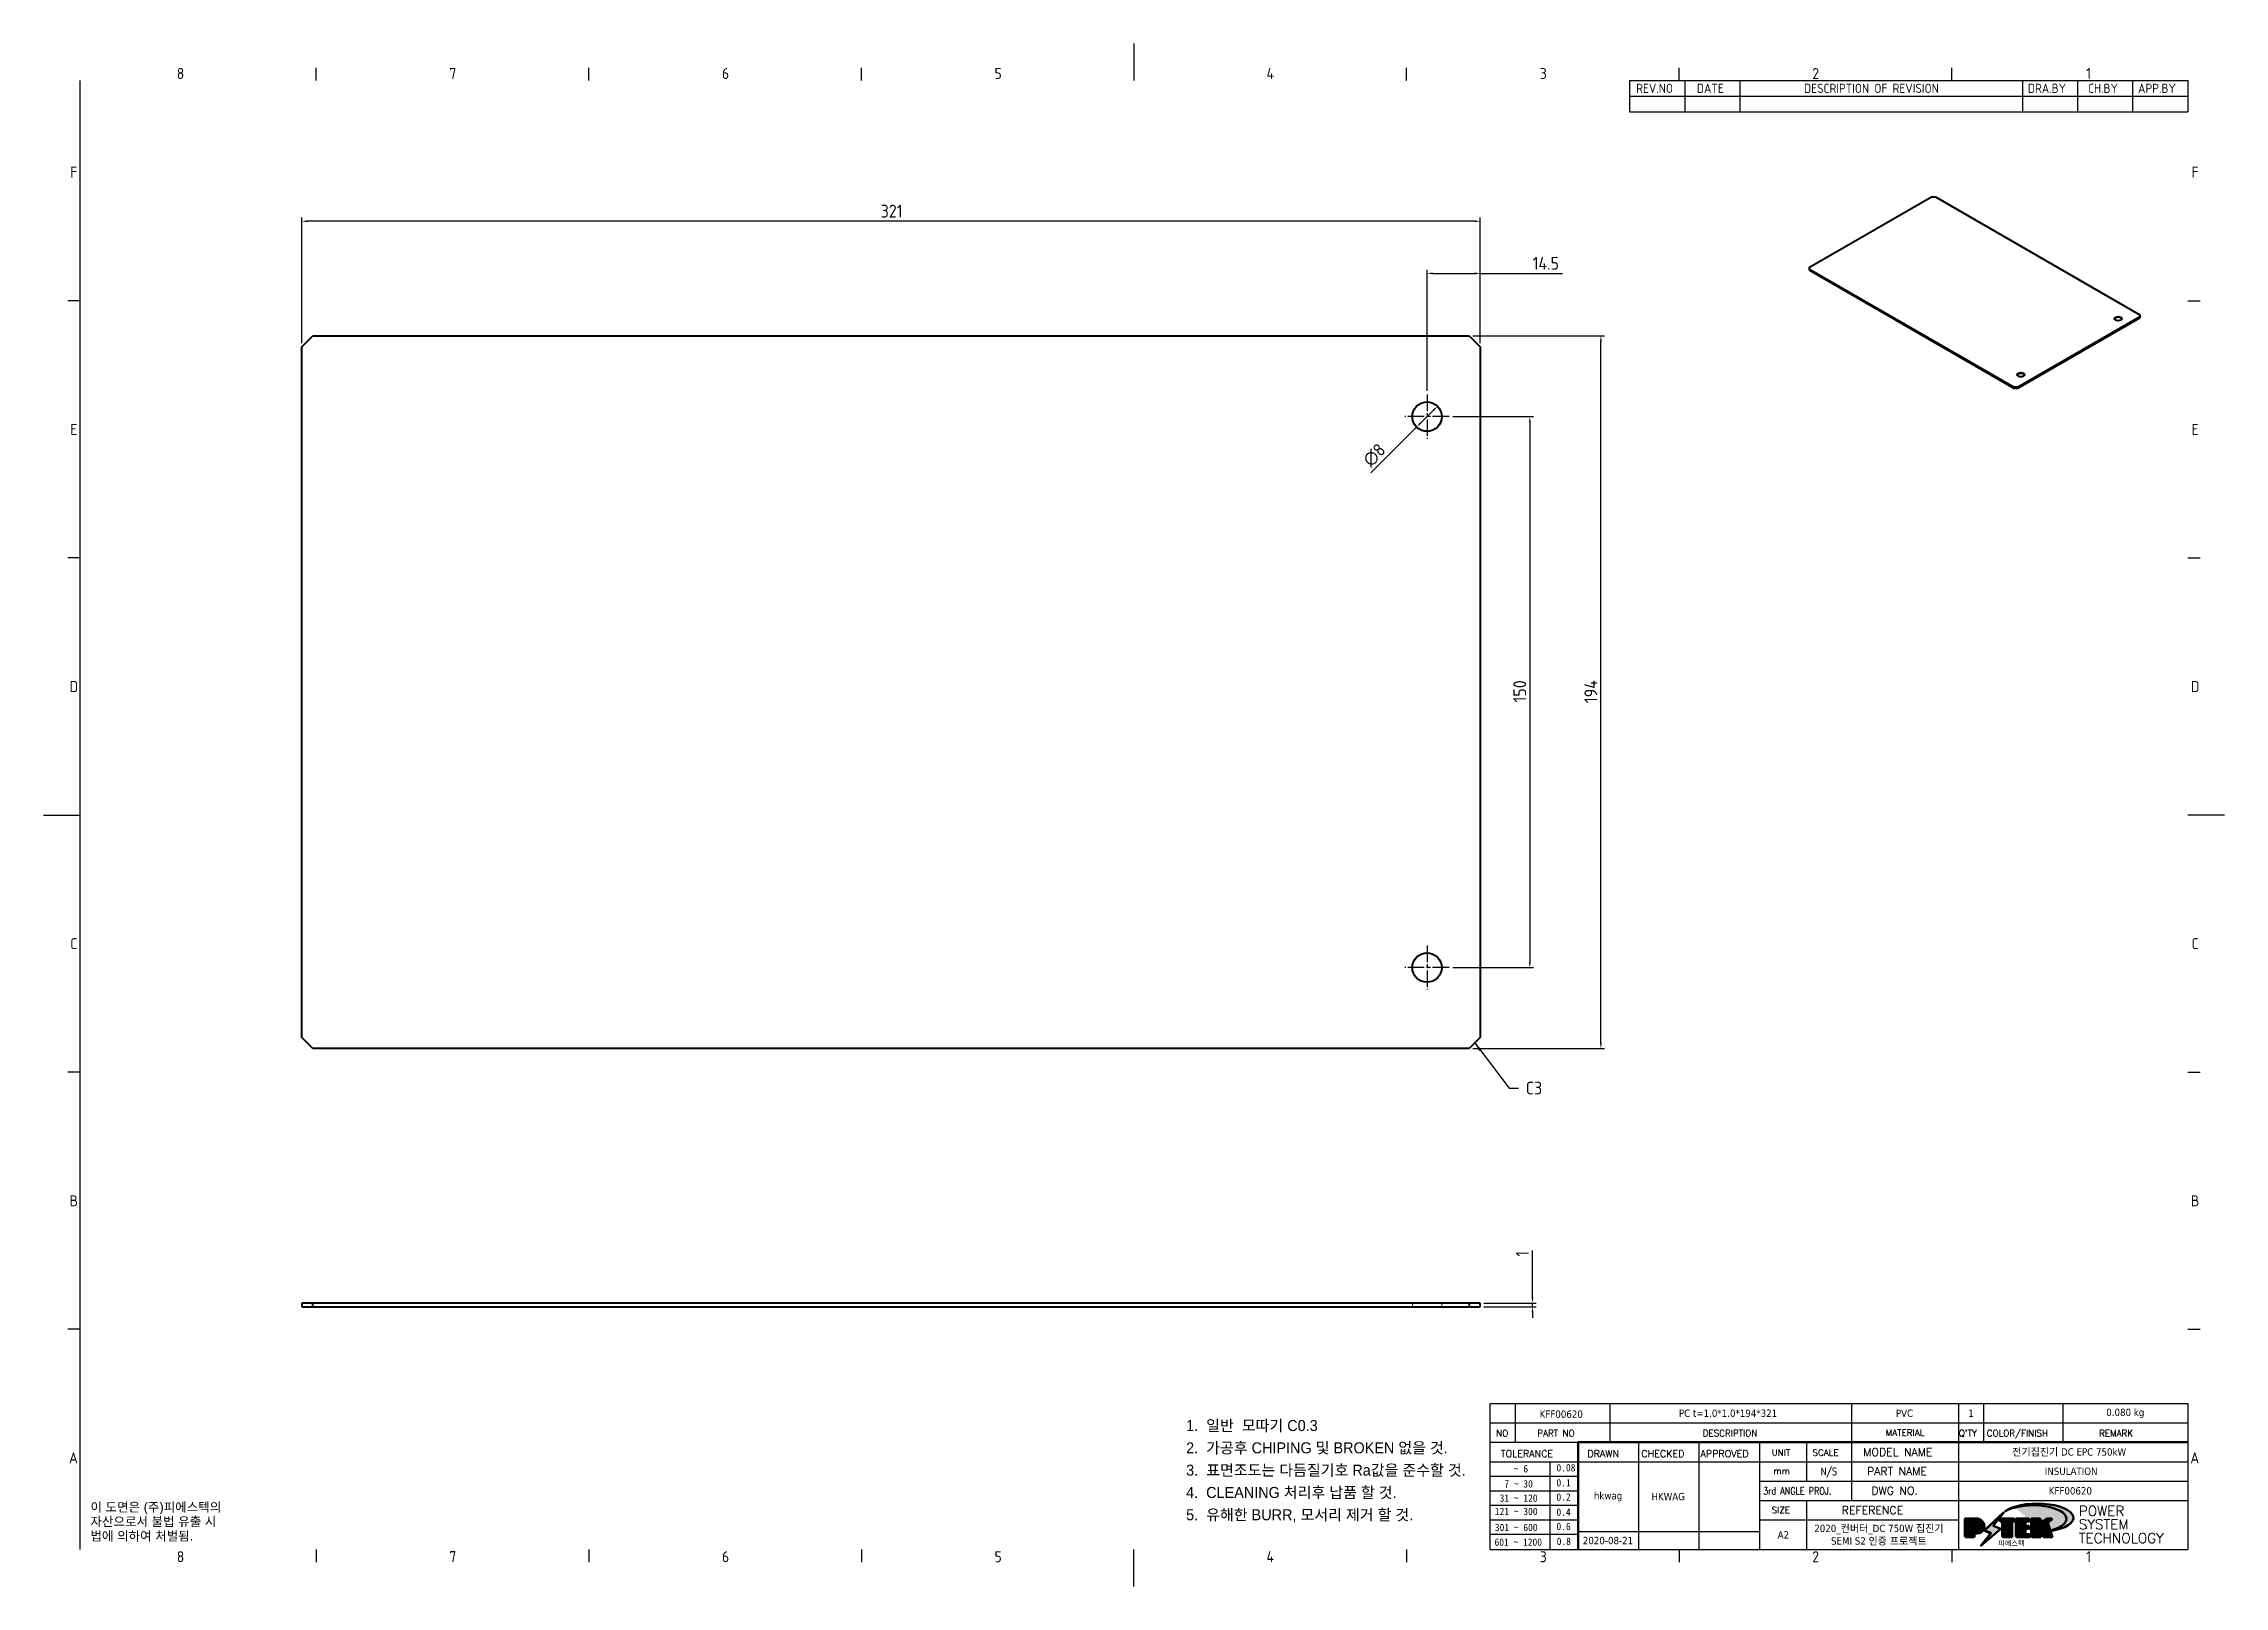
# Model space of a CAD drawing. Header units: millimetres. Extents: x 0 to 594, y 0 to 420.
import ezdxf
from ezdxf.enums import TextEntityAlignment as Align

# ---------------------------------------------------------------- set-up
doc = ezdxf.new("R2010")
doc.units = ezdxf.units.MM
doc.linetypes.add('CHAIN', pattern=[0.35429999999999995, 0.2362, -0.0295, 0.0591, -0.0295])
doc.linetypes.add('DASHED', pattern=[0.2067, 0.1654, -0.0413])
doc.layers.get('0').update_dxf_attribs({"color": 3, "lineweight": 25})
for name, color, linetype, lineweight in [('가려진 것(ISO)', 2, 'DASHED', 18), ('가시적인 것(ISO)', 3, 'Continuous', 40), ('경계(ISO)', 7, 'Continuous', 25), ('기호(ISO)', 5, 'Continuous', 25), ('제목(ISO)', 5, 'Continuous', 50), ('중심 표식(ISO)', 1, 'Continuous', 25), ('치수(ISO)', 2, 'Continuous', 25), ('해치(ISO)', 7, 'Continuous', 18)]:
    doc.layers.add(name, color=color, linetype=linetype, lineweight=lineweight)
doc.styles.add('HAN_291', font='')
doc.styles.add('HAN_370', font='', dxfattribs={"width": 2})
doc.styles.add('ISO Proportional', font='arial.ttf')
doc.styles.add('ISO ProportionalPSTEK', font='isocp.shx')
doc.styles.add('RC_284', font='ROMANC.shx')
doc.styles.add('RC_287', font='ROMANC.shx')
doc.styles.add('RC_292', font='ROMANC.shx')
doc.styles.add('ROMANT_294', font='romant.shx')
doc.styles.add('문자 텍스트_PSTEK_POSCO', font='isocp.shx')
doc.styles.add('치수 텍스트_PSTEK_POSCO', font='isocp.shx')
doc.styles.add('텍스트 스타일198', font='tahoma.ttf')
doc.styles.add('텍스트 스타일333', font='ROMANC.shx', dxfattribs={"width": 0.800000011920929})
doc.styles.get('HAN_291').set_extended_font_data('GulimChe')
doc.styles.get('HAN_370').set_extended_font_data('GulimChe')
doc.dimstyles.new('치수_PSTEK_POSCO', dxfattribs={"dimtxt": 3.5, "dimasz": 1.5, "dimexe": 1, "dimexo": 1, "dimgap": 1, "dimtad": 1, "dimrnd": 1e-08, "dimdsep": 46, "dimtxsty": '치수 텍스트_PSTEK_POSCO', "dimcen": 0.09, "dimdle": 10, "dimclrd": 7, "dimclre": 7, "dimclrt": 2, "dimadec": 1, "dimazin": 2, "dimtfac": 1, "dimtmove": 0, "dimatfit": 3, "dimfxl": 0, "dimtolj": 1, "dimlwd": -1, "dimlwe": -1, "dimarcsym": 0})
doc.dimstyles.new('치수_PSTEK_POSCO$7', dxfattribs={"dimtxt": 3.5, "dimasz": 2.5, "dimexe": 1, "dimexo": 1, "dimgap": 1, "dimtad": 1, "dimrnd": 1e-08, "dimdsep": 46, "dimtxsty": '치수 텍스트_PSTEK_POSCO', "dimcen": 0.09, "dimdle": 10, "dimclrd": 7, "dimclre": 7, "dimclrt": 2, "dimadec": 1, "dimazin": 2, "dimtfac": 1, "dimtmove": 0, "dimatfit": 3, "dimfxl": 0, "dimtolj": 1, "dimlwd": -1, "dimlwe": -1, "dimarcsym": 0})

msp = doc.modelspace()

# ---------------------------------------------------------------- texts
at = {"layer": '기호(ISO)', "color": 2, "insert": (403.7146913401036, 135.6610628308837), "char_height": 3.499999940395355, "attachment_point": 4, "style": '치수 텍스트_PSTEK_POSCO'}
msp.add_mtext('{C3}', dxfattribs=at)
at = {"layer": '기호(ISO)', "color": 2, "insert": (12.75507775296307, 17.51463820480242), "char_height": 2.5, "width": 39.30610374543268, "attachment_point": 4, "line_spacing_factor": 0.9442214965820312, "style": '문자 텍스트_PSTEK_POSCO'}
msp.add_mtext('{\\fArial|b0|i0;\\H2.5000;이 도면은 (주)피에스텍의\\P자산으로서 불법 유출 시 \\P법에 의하여 처벌됨.}', dxfattribs=at)

# ---------------------------------------------------------------- blocks, each defined once
blk = doc.blocks.new('경계 Default Border')
at = {"layer": '경계(ISO)'}
for p, q in [((74.25000190734863, 410), (74.25000190734863, 413.4000015258789)), ((148.5000038146973, 410), (148.5000038146973, 413.4000015258789)), ((222.7499961853027, 410), (222.7499961853027, 413.4000015258789)), ((371.25, 410), (371.25, 413.4000015258789)), ((445.4999923706055, 410), (445.4999923706055, 413.4000015258789)), ((519.7499847412109, 410), (519.7499847412109, 413.4000015258789)), ((10, 350), (6.599999666213989, 350)), ((584.0000152587891, 350), (587.400016784668, 350)), ((10, 280), (6.599999666213989, 280)), ((584.0000152587891, 280), (587.400016784668, 280)), ((10, 140), (6.599999666213989, 140)), ((584.0000152587891, 140), (587.400016784668, 140)), ((10, 70), (6.599999666213989, 70)), ((584.0000152587891, 70), (587.400016784668, 70)), ((74.25000190734863, 10), (74.25000190734863, 6.599999666213989)), ((148.5000038146973, 10), (148.5000038146973, 6.599999666213989)), ((222.7499961853027, 10), (222.7499961853027, 6.599999666213989)), ((371.25, 10), (371.25, 6.599999666213989)), ((445.4999923706055, 10), (445.4999923706055, 6.599999666213989)), ((519.7499847412109, 10), (519.7499847412109, 6.599999666213989))]:
    blk.add_line(p, q, dxfattribs=at)
at = {"layer": '경계(ISO)', "flags": 128}
for points in [[(297.0000076293945, 420), (297.0000076293945, 410)], [(10, 10), (10, 410)], [(0, 210), (10, 210)], [(594.0000152587891, 210), (584.0000152587891, 210)], [(297.0000076293945, 0), (297.0000076293945, 10)]]:
    blk.add_lwpolyline(points, dxfattribs=at)
at = {"layer": '경계(ISO)', "color": 2, "char_height": 3.00000011920929, "attachment_point": 7, "style": '문자 텍스트_PSTEK_POSCO'}
for s, insert in [('8', (36.26953946055972, 410.3713945155963)), ('7', (110.5195394605597, 410.3928486288991)), ('6', (184.7695394605597, 410.3713945155963)), ('5', (259.0195394605597, 410.3713945155963)), ('4', (333.0984701308117, 410.4)), ('3', (407.5435395229536, 410.3713945155963)), ('2', (481.752739416884, 410.3713945155963)), ('1', (556.3610661041481, 410.4)), ('F', (7.244539400955009, 383.4999999403954)), ('F', (585.0445395201642, 383.4999999403954)), ('E', (7.244539400955009, 313.4713944559917)), ('E', (585.0445395201642, 313.4713944559917)), ('D', (7.078270083685684, 243.4713944559917)), ('D', (584.8782702028949, 243.4713944559917)), ('C', (7.244539400955009, 173.4713944559917)), ('C', (585.0445395201642, 173.4713944559917)), ('B', (7.078270083685684, 103.4713944559917)), ('B', (584.8782702028949, 103.4713944559917)), ('A', (6.914400698149937, 33.49284856929444)), ('A', (584.7144008173592, 33.49284856929444)), ('8', (36.26953946055972, 6.57139439638704)), ('7', (110.5195394605597, 6.592848509689793)), ('6', (184.7695394605597, 6.57139439638704)), ('5', (259.0195394605597, 6.57139439638704)), ('4', (333.0984701308117, 6.59999988079071)), ('3', (407.5435395229536, 6.57139439638704)), ('2', (481.752739416884, 6.57139439638704)), ('1', (556.3610661041481, 6.59999988079071))]:
    blk.add_mtext(s, dxfattribs=dict(at, insert=insert))
blk = doc.blocks.new('제목 블록 PSTEK')
h = blk.add_hatch(color=1)
edge = h.paths.add_edge_path(flags=0)
edge.add_line((314.2242174273352, 19.60711530335299), (314.2242174273352, 17.00126995915134))
edge.add_line((314.2242174273352, 17.00126995915134), (314.3485873187598, 17.00126995915134))
edge.add_arc((314.3485873187598, 17.6527312952023), 0.6514613360509371, 270, 360)
edge.add_line((315.0000486548106, 17.6527312952023), (315.0000486548106, 18.95565396730211))
edge.add_arc((314.3485873187598, 18.95565396730212), 0.6514613360508712, 0, 90)
edge.add_line((314.3485873187598, 19.60711530335299), (314.2242174273352, 19.60711530335299))
edge = h.paths.add_edge_path()
edge.add_arc((314.9847713324306, 18.28938669179658), 1.969189947606664, 269.9999999999959, 450)
edge.add_line((314.9847713324306, 20.25857663940318), (311.7664314776902, 20.25857663940324))
edge.add_line((311.7664314776902, 20.25857663940324), (311.7664314776902, 15.3430047401139))
edge.add_line((311.7664314776902, 15.3430047401139), (314.2242174273352, 15.3430047401139))
edge.add_line((314.2242174273352, 15.3430047401139), (314.2242174273352, 16.32019674418991))
edge.add_line((314.2242174273352, 16.32019674418991), (314.9847713324307, 16.32019674418991))
h = blk.add_hatch(color=252)
edge = h.paths.add_edge_path()
edge.add_arc((314.9847713324309, 18.28938669179657), 1.969189947606666, 270, 406.8278729790604)
edge.add_arc((315.1624426058984, 18.1413272972396), 1.969189947606962, -90, 53.560984836317004, ccw=False)
edge.add_line((315.1624426058984, 16.17213734963263), (314.4018887008024, 16.17213734963263))
edge.add_line((314.4018887008024, 16.17213734963263), (314.4018887008024, 15.19494534555726))
edge.add_line((314.4018887008024, 15.19494534555726), (311.9441027511573, 15.19494534555726))
edge.add_line((311.9441027511573, 15.19494534555726), (311.9441027511573, 15.3430047401139))
edge.add_line((311.9441027511573, 15.3430047401139), (314.2242174273352, 15.3430047401139))
edge.add_line((314.2242174273352, 15.3430047401139), (314.2242174273352, 16.32019674418991))
edge.add_line((314.2242174273352, 16.32019674418991), (314.9847713324309, 16.32019674418991))
h = blk.add_hatch(color=252)
edge = h.paths.add_edge_path()
edge.add_line((314.4018887008024, 19.45905590879572), (314.5262585922315, 19.45905590879572))
edge.add_arc((314.5262585922314, 18.80759457274939), 0.6514613360463194, 60.4189348879147, 90.00000000000318, ccw=False)
edge.add_arc((314.3485873187602, 18.95565396730057), 0.6514613360524251, 39.96992292766206, 90.00000000009999)
edge.add_line((314.3485873187591, 19.60711530335307), (314.2242174273352, 19.60711530335298))
edge.add_line((314.2242174273352, 19.60711530335299), (314.2242174273352, 17.00126995915134))
edge.add_line((314.2242174273352, 17.00126995915134), (314.3485873187591, 17.00126995915134))
edge.add_arc((314.3485873187568, 17.652731295233), 0.6514613360816299, 270.0000000002, 274.6930825552478)
edge.add_line((314.4018887008024, 17.0034541317032), (314.4018887008024, 19.45905590879572))
for color, points in [(252, [(317.2195697678507, 17.0593801673321), (322.0326348870767, 21.62682475217465), (322.2781991042243, 21.94392121864296), (317.0471853425802, 16.97985676345368), (318.7512090904202, 16.1899260703855), (316.0018030350395, 12.71868385740789), (316.3356552234328, 13.00206718743325), (318.9235935156908, 16.2694494742633)]), (5, [(321.6183518841322, 17.4193704504104), (319.5281351041078, 18.24969419629727), (322.4505835294948, 22.02344462252142), (317.2195697678507, 17.0593801673321), (318.9235935156908, 16.2694494742633), (316.1741874603099, 12.79820726128571)]), (1, [(324.4839107253602, 19.60711530335299), (325.2419748254881, 19.60711530335299), (325.2419748254881, 20.25857663940324), (321.2266040451076, 20.25857663940324), (321.2266040451076, 19.60711530335299), (321.9846681452406, 19.60711530335299), (321.9846681452406, 15.3430047401139), (324.4839107253602, 15.3430047401139)]), (252, [(321.9846681452406, 19.60711530335299), (321.4042753185749, 19.60711530335299), (321.4042753185749, 19.45905590879572), (321.9846681452406, 19.45905590879572)]), (252, [(324.6615819988275, 19.45905590879572), (325.4196460989604, 19.45905590879572), (325.4196460989604, 20.11051724484596), (325.2419748254881, 20.11051724484596), (325.2419748254881, 19.60711530335299), (324.4839107253602, 19.60711530335299), (324.4839107253602, 15.3430047401139), (322.1623394187076, 15.3430047401139), (322.1623394187076, 15.19494534555726), (324.6615819988275, 15.19494534555726)]), (1, [(329.2277337269622, 20.25857663940324), (325.65654113025, 20.25857663940324), (325.65654113025, 15.3430047401139), (329.3580259941756, 15.3430047401139), (329.3580259941756, 15.9944660761648), (328.1137701654877, 15.9944660761648), (328.1137701654877, 17.56360607323003), (329.2277337269622, 17.56360607323003), (329.2277337269622, 18.25543873810179), (328.1137701654877, 18.25543873810179), (328.1137701654877, 19.60711530335299), (329.2277337269622, 19.60711530335299)]), (252, [(328.2914414389548, 19.45905590879572), (329.4054050004294, 19.45905590879572), (329.4054050004294, 20.11051724484596), (329.2277337269622, 20.11051724484596), (329.2277337269622, 19.60711530335299), (328.1137701654877, 19.60711530335299), (328.1137701654877, 18.25543873810179), (328.2914414389548, 18.25543873810179)]), (252, [(328.2914414389548, 17.41554667867274), (329.4054050004294, 17.41554667867274), (329.4054050004294, 18.10737934354514), (329.2277337269622, 18.10737934354514), (329.2277337269622, 17.56360607323003), (328.1137701654877, 17.56360607323003), (328.1137701654877, 15.9944660761648), (328.2914414389548, 15.9944660761648)]), (1, [(332.3312149849806, 20.25857663940324), (329.8592894925411, 20.25857663940324), (329.8592894925411, 15.3430047401139), (332.3312149849806, 15.3430047401139), (332.3312149849806, 17.4318630164523), (333.0701931098801, 15.3430047401139), (335.4855464857051, 15.3430047401139), (334.2514536401189, 19.30614745124769), (335.4379594596742, 20.25857663940324), (334.3071782107978, 20.25857663940324), (332.3312149849806, 18.99741471888304)]), (252, [(332.5088862584528, 20.1105172448466), (332.3312149849806, 20.1105172448466), (332.3312149849806, 18.99741471888368), (332.5088862584528, 19.11081371413894)]), (252, [(335.6156307331414, 20.11051724484596), (335.2535118015555, 20.11051724484596), (334.2514536401189, 19.30614745124769), (335.4855464857051, 15.3430047401139), (333.1954852176545, 15.3430047401139), (333.2478643833523, 15.19494534555726), (335.6632177591723, 15.19494534555726), (334.4291249135862, 19.15808805669106)]), (252, [(329.5356972676428, 15.8464066816075), (329.3580259941756, 15.8464066816075), (329.3580259941756, 15.3430047401139), (325.8342124037171, 15.3430047401139), (325.8342124037171, 15.19494534555726), (329.5356972676428, 15.19494534555726)]), (252, [(332.5088862584528, 16.92964231796647), (332.3312149849806, 17.43186301645164), (332.3312149849806, 15.3430047401139), (330.0369607660135, 15.3430047401139), (330.0369607660135, 15.19494534555726), (332.5088862584528, 15.19494534555726)])]:
    blk.add_hatch(color=color).paths.add_polyline_path(points)
at = {"layer": '해치(ISO)'}
h = blk.add_hatch(color=140, dxfattribs=at)
edge = h.paths.add_edge_path()
edge.add_ellipse((330.3660919371412, 20.15576403068321), major_axis=(9.100907360794343, 0), ratio=0.4069904968023172, start_angle=301.3098473703837, end_angle=507.7436900681698)
edge.add_ellipse((331.5340919371412, 20.4634168429492), major_axis=(-9.82350664112931, 0), ratio=0.3942600559756514, start_angle=111.51207141178469, end_angle=334.47025347086895, ccw=False)
edge.add_line((335.1363447531188, 16.8601935978785), (335.0955236905705, 16.99119398620872))
at = {"color": 180}
for p, q in [((182.475792979055, 11.79100474011392), (182.4757929790549, 51.56524660363496)), ((182.4757929790549, 51.56524660363496), (372.4757929537551, 51.56524660363496)), ((189.2651435055721, 51.56524660363496), (189.2651435055722, 41.00524660363494)), ((215.2152739891528, 41.00524660363494), (215.2152739891528, 51.56524660363496)), ((280.8758854511282, 51.56524660363496), (280.8758854511282, 41.00524660363494)), ((310.0881549537552, 51.56524660363496), (310.0881549537553, 41.00524660363494)), ((316.9044520275131, 51.56524660363496), (316.9044520275127, 41.00524660363494)), ((338.4566026226726, 51.56524660363496), (338.4566026226727, 41.00524660363494)), ((372.4757929537551, 51.56524660363496), (372.4757929537551, 11.79100474011389)), ((182.475792979055, 46.2852466036349), (372.4757929537551, 46.28524660363492)), ((182.475792979055, 41.00524660363493), (206.451475290024, 41.00524660363493)), ((182.475792979055, 35.72524660363497), (206.451475290024, 35.72524660363497)), ((198.8621818849491, 12.02524660363491), (198.8621818849491, 35.72524660363497)), ((206.451475290024, 35.72524660363497), (372.4757929537551, 35.72524660363497)), ((222.9401812389276, 11.79100474011392), (222.9401812389276, 41.00524660363494)), ((239.4288871878316, 11.79100474011392), (239.4288871878316, 41.00524660363494)), ((255.9175931367356, 11.79100474011392), (255.9175931367356, 41.00524660363494)), ((268.6918866058747, 41.00524660363494), (268.6918866058747, 30.44524660363498)), ((280.8758854511282, 41.00524660363494), (280.8758854511282, 25.16524660363502)), ((310.088154953755, 41.00524660363494), (310.088154953755, 11.79100474011392)), ((182.475792979055, 31.77524660363492), (206.451475290024, 31.77524660363492)), ((255.917593136736, 30.44524660363498), (372.4757929537552, 30.44524660363501)), ((182.475792979055, 27.82524660363487), (206.451475290024, 27.82524660363487)), ((182.475792979055, 23.87524660363505), (206.451475290024, 23.87524660363505)), ((255.9175931367359, 25.16524660363502), (372.4757929537552, 25.165246603635)), ((268.6918866058744, 25.16524660363502), (268.6918866058744, 11.79100474011392)), ((182.475792979055, 19.92524660363478), (206.451475290024, 19.92524660363478)), ((255.9175931367359, 19.88524660363481), (310.0881549537553, 19.88524660363481)), ((182.475792979055, 15.97524660363496), (206.451475290024, 15.97524660363496)), ((206.451475290024, 16.74100474011396), (255.9175931367359, 16.74100474011396)), ((182.475792979055, 11.79100474011392), (372.4757929537551, 11.79100474011389))]:
    blk.add_line(p, q, dxfattribs=at)
at = {"color": 7, "lineweight": 50}
for p, q in [((206.4514752900237, 11.79100474011392), (206.4514752900237, 41.00524660363494)), ((206.451475290024, 41.00524660363494), (372.4757929537551, 41.00524660363496))]:
    blk.add_line(p, q, dxfattribs=at)
at = {"color": 7}
for p, q in [((311.7664314776902, 20.25900474011391), (311.7664314776902, 15.34300474011391)), ((314.9847713324309, 20.25857663940324), (311.7664314776902, 20.25857663940324)), ((314.9847713324309, 20.25857663940324), (311.7664314776902, 20.25857663940324)), ((311.7664314776902, 20.25857663940324), (311.7664314776902, 15.3430047401139)), ((314.2242174273352, 17.00126995915134), (314.2242174273352, 19.60711530335299)), ((314.2242174273352, 19.60711530335299), (314.3485873187591, 19.60711530335299)), ((314.3485873187591, 19.60711530335299), (314.2242174273352, 19.60711530335299)), ((314.2242174273352, 19.60711530335299), (314.2242174273352, 17.00126995915134)), ((314.2242174273352, 17.00126995915134), (314.2242174273352, 19.60711530335299)), ((314.2242174273352, 19.60711530335299), (314.3485873187591, 19.60711530335299)), ((314.4018887008024, 19.45905590879572), (314.5262585922314, 19.45905590879572)), ((314.4018887008024, 17.0034541317032), (314.4018887008024, 19.45905590879572)), ((315.0000486548106, 18.95565396730275), (315.0000486548106, 17.65273129520161)), ((315.0000486548106, 18.95565396730275), (315.0000486548106, 17.65273129520161)), ((322.2781991042243, 21.94392121864296), (317.0471853425802, 16.97985676345368)), ((322.4505835294948, 22.02344462252142), (317.2195697678507, 17.0593801673321)), ((317.2195697678507, 17.0593801673321), (322.0326348870767, 21.62682475217465)), ((319.5281351041078, 18.24969419629727), (322.4505835294948, 22.02344462252142)), ((321.6183518841322, 17.4193704504104), (319.5281351041078, 18.24969419629727)), ((325.2419748254881, 20.25857663940324), (321.2266040451076, 20.25857663940324)), ((321.2266040451076, 20.25857663940324), (321.2266040451076, 19.60711530335299)), ((325.2419748254881, 20.25857663940324), (321.2266040451076, 20.25857663940324)), ((321.2266040451076, 20.25857663940324), (321.2266040451076, 19.60711530335299)), ((321.2266040451076, 19.60711530335299), (321.9846681452406, 19.60711530335299)), ((321.2266040451076, 19.60711530335299), (321.9846681452406, 19.60711530335299)), ((321.4042753185749, 19.60711530335299), (321.4042753185749, 19.45905590879572)), ((321.9846681452406, 19.60711530335299), (321.4042753185749, 19.60711530335299)), ((321.4042753185749, 19.45905590879572), (321.9846681452406, 19.45905590879572)), ((321.9846681452406, 19.60711530335299), (321.9846681452406, 15.3430047401139)), ((321.9846681452406, 19.45905590879572), (321.9846681452406, 19.60711530335299)), ((321.9846681452406, 19.60711530335299), (321.9846681452406, 15.3430047401139)), ((322.0326348870767, 21.62682475217465), (322.2781991042243, 21.94392121864296)), ((324.4839107253602, 19.60711530335299), (325.2419748254881, 19.60711530335299)), ((324.4839107253602, 15.3430047401139), (324.4839107253602, 19.60711530335299)), ((325.2419748254881, 19.60711530335299), (324.4839107253602, 19.60711530335299)), ((324.4839107253602, 19.60711530335299), (324.4839107253602, 15.3430047401139)), ((324.4839107253602, 19.60711530335299), (325.2419748254881, 19.60711530335299)), ((324.4839107253602, 15.3430047401139), (324.4839107253602, 19.60711530335299)), ((324.6615819988275, 19.45905590879572), (325.4196460989604, 19.45905590879572)), ((324.6615819988275, 15.19494534555726), (324.6615819988275, 19.45905590879572)), ((325.2419748254881, 19.60711530335299), (325.2419748254881, 20.25857663940324)), ((325.2419748254881, 19.60711530335299), (325.2419748254881, 20.25857663940324)), ((325.4196460989604, 20.11051724484596), (325.2419748254881, 20.11051724484596)), ((325.2419748254881, 20.11051724484596), (325.2419748254881, 19.60711530335299)), ((325.4196460989604, 19.45905590879572), (325.4196460989604, 20.11051724484596)), ((329.2277337269622, 20.25857663940324), (325.65654113025, 20.25857663940324)), ((325.65654113025, 20.25857663940324), (325.65654113025, 15.3430047401139)), ((325.65654113025, 20.25857663940324), (325.65654113025, 15.3430047401139)), ((329.2277337269622, 20.25857663940324), (325.65654113025, 20.25857663940324)), ((328.1137701654877, 18.25543873810179), (328.1137701654877, 19.60711530335299)), ((328.1137701654877, 19.60711530335299), (329.2277337269622, 19.60711530335299)), ((329.2277337269622, 19.60711530335299), (328.1137701654877, 19.60711530335299)), ((328.1137701654877, 19.60711530335299), (328.1137701654877, 18.25543873810179)), ((328.1137701654877, 18.25543873810179), (328.1137701654877, 19.60711530335299)), ((328.1137701654877, 19.60711530335299), (329.2277337269622, 19.60711530335299)), ((329.2277337269622, 18.25543873810179), (328.1137701654877, 18.25543873810179)), ((328.1137701654877, 18.25543873810179), (328.2914414389548, 18.25543873810179)), ((329.2277337269622, 18.25543873810179), (328.1137701654877, 18.25543873810179)), ((328.2914414389548, 18.25543873810179), (328.2914414389548, 19.45905590879572)), ((328.2914414389548, 19.45905590879572), (329.4054050004294, 19.45905590879572)), ((329.2277337269622, 19.60711530335299), (329.2277337269622, 20.25857663940324)), ((329.2277337269622, 19.60711530335299), (329.2277337269622, 20.25857663940324)), ((329.4054050004294, 20.11051724484596), (329.2277337269622, 20.11051724484596)), ((329.2277337269622, 20.11051724484596), (329.2277337269622, 19.60711530335299)), ((329.2277337269622, 17.56360607323003), (329.2277337269622, 18.25543873810179)), ((329.2277337269622, 17.56360607323003), (329.2277337269622, 18.25543873810179)), ((329.4054050004294, 18.10737934354514), (329.2277337269622, 18.10737934354514)), ((329.2277337269622, 18.10737934354514), (329.2277337269622, 17.56360607323003)), ((329.4054050004294, 19.45905590879572), (329.4054050004294, 20.11051724484596)), ((329.4054050004294, 17.41554667867274), (329.4054050004294, 18.10737934354514)), ((332.3312149849806, 20.25857663940324), (329.8592894925411, 20.25857663940324)), ((329.8592894925411, 20.25857663940324), (329.8592894925411, 15.3430047401139)), ((329.8592894925411, 20.25857663940324), (329.8592894925411, 15.3430047401139)), ((332.3312149849806, 20.25857663940324), (329.8592894925411, 20.25857663940324)), ((334.3071782107978, 20.25857663940324), (332.3312149849806, 18.99741471888304)), ((332.3312149849806, 18.99741471888304), (332.3312149849806, 20.25857663940324)), ((334.3071782107978, 20.25857663940324), (332.3312149849806, 18.99741471888304)), ((332.3312149849806, 18.99741471888304), (332.3312149849806, 20.25857663940324)), ((332.5088862584528, 20.1105172448466), (332.3312149849806, 20.1105172448466)), ((332.3312149849806, 20.1105172448466), (332.3312149849806, 18.99741471888368)), ((332.3312149849806, 18.99741471888368), (332.5088862584528, 19.11081371413894)), ((332.5088862584528, 19.11081371413894), (332.5088862584528, 20.1105172448466)), ((334.2514536401189, 19.30614745124769), (335.4379594596742, 20.25857663940324)), ((334.2514536401189, 19.30614745124769), (335.4379594596742, 20.25857663940324)), ((335.2535118015555, 20.11051724484596), (334.2514536401189, 19.30614745124769)), ((335.4855464857051, 15.3430047401139), (334.2514536401189, 19.30614745124769)), ((334.2514536401189, 19.30614745124769), (335.4855464857051, 15.3430047401139)), ((335.4855464857051, 15.3430047401139), (334.2514536401189, 19.30614745124769)), ((335.4379594596742, 20.25857663940324), (334.3071782107978, 20.25857663940324)), ((335.4379594596742, 20.25857663940324), (334.3071782107978, 20.25857663940324)), ((334.4291249135862, 19.15808805669104), (335.6156307331414, 20.11051724484596)), ((335.6632177591723, 15.19494534555726), (334.4291249135862, 19.15808805669104)), ((335.6156307331414, 20.11051724484596), (335.2535118015555, 20.11051724484596)), ((311.7664314776902, 15.3430047401139), (314.2242174273352, 15.3430047401139)), ((311.7664314776902, 15.3430047401139), (314.2242174273352, 15.3430047401139)), ((314.2242174273352, 15.3430047401139), (311.9441027511573, 15.3430047401139)), ((311.9441027511573, 15.3430047401139), (311.9441027511573, 15.19494534555726)), ((311.9441027511573, 15.19494534555726), (314.4018887008024, 15.19494534555726)), ((314.3485873187591, 17.00126995915134), (314.2242174273352, 17.00126995915134)), ((314.2242174273352, 17.00126995915134), (314.3485873187591, 17.00126995915134)), ((314.3485873187591, 17.00126995915134), (314.2242174273352, 17.00126995915134)), ((314.2242174273352, 16.32019674418991), (314.9847713324309, 16.32019674418991)), ((314.2242174273352, 15.3430047401139), (314.2242174273352, 16.32019674418991)), ((314.9847713324309, 16.32019674418991), (314.2242174273352, 16.32019674418991)), ((314.2242174273352, 16.32019674418991), (314.2242174273352, 15.3430047401139)), ((314.2242174273352, 16.32019674418991), (314.9847713324309, 16.32019674418991)), ((314.2242174273352, 15.3430047401139), (314.2242174273352, 16.32019674418991)), ((314.4018887008024, 16.17213734963263), (315.162442605898, 16.17213734963263)), ((314.4018887008024, 15.19494534555726), (314.4018887008024, 16.17213734963263)), ((318.7512090904202, 16.1899260703855), (316.0018030350395, 12.71868385740789)), ((316.0018030350395, 12.71868385740789), (316.3356552234328, 13.00206718743325)), ((316.1741874603099, 12.79820726128571), (321.6183518841322, 17.4193704504104)), ((318.9235935156908, 16.2694494742633), (316.1741874603099, 12.79820726128571)), ((316.3356552234328, 13.00206718743325), (318.9235935156908, 16.2694494742633)), ((317.0471853425802, 16.97985676345368), (318.7512090904202, 16.1899260703855)), ((318.9235935156908, 16.2694494742633), (317.2195697678507, 17.0593801673321)), ((317.2195697678507, 17.0593801673321), (318.9235935156908, 16.2694494742633)), ((321.9846681452406, 15.3430047401139), (324.4839107253602, 15.3430047401139)), ((321.9846681452406, 15.3430047401139), (324.4839107253602, 15.3430047401139)), ((324.4839107253602, 15.3430047401139), (322.1623394187076, 15.3430047401139)), ((322.1623394187076, 15.3430047401139), (322.1623394187076, 15.19494534555726)), ((322.1623394187076, 15.19494534555726), (324.6615819988275, 15.19494534555726)), ((325.65654113025, 15.3430047401139), (329.3580259941756, 15.3430047401139)), ((325.65654113025, 15.3430047401139), (329.3580259941756, 15.3430047401139)), ((329.3580259941756, 15.3430047401139), (325.8342124037171, 15.3430047401139)), ((325.8342124037171, 15.3430047401139), (325.8342124037171, 15.19494534555726)), ((325.8342124037171, 15.19494534555726), (329.5356972676428, 15.19494534555726)), ((328.1137701654877, 17.56360607323003), (329.2277337269622, 17.56360607323003)), ((328.1137701654877, 15.9944660761648), (328.1137701654877, 17.56360607323003)), ((329.2277337269622, 17.56360607323003), (328.1137701654877, 17.56360607323003)), ((328.1137701654877, 17.56360607323003), (328.1137701654877, 15.9944660761648)), ((328.1137701654877, 17.56360607323003), (329.2277337269622, 17.56360607323003)), ((328.1137701654877, 15.9944660761648), (328.1137701654877, 17.56360607323003)), ((329.3580259941756, 15.9944660761648), (328.1137701654877, 15.9944660761648)), ((328.1137701654877, 15.9944660761648), (328.2914414389548, 15.9944660761648)), ((329.3580259941756, 15.9944660761648), (328.1137701654877, 15.9944660761648)), ((328.2914414389548, 15.9944660761648), (328.2914414389548, 17.41554667867274)), ((328.2914414389548, 17.41554667867274), (329.4054050004294, 17.41554667867274)), ((329.3580259941756, 15.3430047401139), (329.3580259941756, 15.9944660761648)), ((329.3580259941756, 15.3430047401139), (329.3580259941756, 15.9944660761648)), ((329.5356972676428, 15.8464066816075), (329.3580259941756, 15.8464066816075)), ((329.3580259941756, 15.8464066816075), (329.3580259941756, 15.3430047401139)), ((329.5356972676428, 15.19494534555726), (329.5356972676428, 15.8464066816075)), ((329.8592894925411, 15.3430047401139), (332.3312149849806, 15.3430047401139)), ((329.8592894925411, 15.3430047401139), (332.3312149849806, 15.3430047401139)), ((332.3312149849806, 15.3430047401139), (330.0369607660135, 15.3430047401139)), ((330.0369607660135, 15.3430047401139), (330.0369607660135, 15.19494534555726)), ((330.0369607660135, 15.19494534555726), (332.5088862584528, 15.19494534555726)), ((332.3312149849806, 17.4318630164523), (333.0701931098801, 15.3430047401139)), ((332.3312149849806, 15.3430047401139), (332.3312149849806, 17.4318630164523)), ((332.5088862584528, 16.92964231796647), (332.3312149849806, 17.43186301645164)), ((332.3312149849806, 17.43186301645164), (332.3312149849806, 15.3430047401139)), ((332.3312149849806, 17.4318630164523), (333.0701931098801, 15.3430047401139)), ((332.3312149849806, 15.3430047401139), (332.3312149849806, 17.4318630164523)), ((332.5088862584528, 15.19494534555726), (332.5088862584528, 16.92964231796647)), ((333.0701931098801, 15.3430047401139), (335.4855464857051, 15.3430047401139)), ((333.0701931098801, 15.3430047401139), (335.4855464857051, 15.3430047401139)), ((335.4855464857051, 15.3430047401139), (333.1954852176545, 15.3430047401139)), ((333.1954852176545, 15.3430047401139), (333.2478643833523, 15.19494534555726)), ((333.2478643833523, 15.19494534555726), (335.6632177591723, 15.19494534555726)), ((345.0447381189468, 17.50375595811051), (344.9867755289346, 17.689895936919))]:
    blk.add_line(p, q, dxfattribs=at)
at = {"color": 1}
for p, q in [((314.9847713324309, 20.25857663940324), (311.7664314776902, 20.25857663940324)), ((311.7664314776902, 20.25857663940324), (311.7664314776902, 15.3430047401139)), ((314.2242174273352, 17.00126995915134), (314.2242174273352, 19.60711530335299)), ((314.2242174273352, 19.60711530335299), (314.3485873187591, 19.60711530335299)), ((315.0000486548106, 18.95565396730275), (315.0000486548106, 17.65273129520161)), ((325.2419748254881, 20.25857663940324), (321.2266040451076, 20.25857663940324)), ((321.2266040451076, 20.25857663940324), (321.2266040451076, 19.60711530335299)), ((321.2266040451076, 19.60711530335299), (321.9846681452406, 19.60711530335299)), ((321.9846681452406, 19.60711530335299), (321.9846681452406, 15.3430047401139)), ((324.4839107253602, 19.60711530335299), (325.2419748254881, 19.60711530335299)), ((324.4839107253602, 15.3430047401139), (324.4839107253602, 19.60711530335299)), ((325.2419748254881, 19.60711530335299), (325.2419748254881, 20.25857663940324)), ((329.2277337269622, 20.25857663940324), (325.65654113025, 20.25857663940324)), ((325.65654113025, 20.25857663940324), (325.65654113025, 15.3430047401139)), ((328.1137701654877, 18.25543873810179), (328.1137701654877, 19.60711530335299)), ((328.1137701654877, 19.60711530335299), (329.2277337269622, 19.60711530335299)), ((329.2277337269622, 18.25543873810179), (328.1137701654877, 18.25543873810179)), ((329.2277337269622, 19.60711530335299), (329.2277337269622, 20.25857663940324)), ((329.2277337269622, 17.56360607323003), (329.2277337269622, 18.25543873810179)), ((332.3312149849806, 20.25857663940324), (329.8592894925411, 20.25857663940324)), ((329.8592894925411, 20.25857663940324), (329.8592894925411, 15.3430047401139)), ((334.3071782107978, 20.25857663940324), (332.3312149849806, 18.99741471888304)), ((332.3312149849806, 18.99741471888304), (332.3312149849806, 20.25857663940324)), ((334.2514536401189, 19.30614745124769), (335.4379594596742, 20.25857663940324)), ((335.4855464857051, 15.3430047401139), (334.2514536401189, 19.30614745124769)), ((335.4379594596742, 20.25857663940324), (334.3071782107978, 20.25857663940324)), ((311.7664314776902, 15.3430047401139), (314.2242174273352, 15.3430047401139)), ((314.3485873187591, 17.00126995915134), (314.2242174273352, 17.00126995915134)), ((314.2242174273352, 16.32019674418991), (314.9847713324309, 16.32019674418991)), ((314.2242174273352, 15.3430047401139), (314.2242174273352, 16.32019674418991)), ((321.9846681452406, 15.3430047401139), (324.4839107253602, 15.3430047401139)), ((325.65654113025, 15.3430047401139), (329.3580259941756, 15.3430047401139)), ((328.1137701654877, 17.56360607323003), (329.2277337269622, 17.56360607323003)), ((328.1137701654877, 15.9944660761648), (328.1137701654877, 17.56360607323003)), ((329.3580259941756, 15.9944660761648), (328.1137701654877, 15.9944660761648)), ((329.3580259941756, 15.3430047401139), (329.3580259941756, 15.9944660761648)), ((329.8592894925411, 15.3430047401139), (332.3312149849806, 15.3430047401139)), ((332.3312149849806, 17.4318630164523), (333.0701931098801, 15.3430047401139)), ((332.3312149849806, 15.3430047401139), (332.3312149849806, 17.4318630164523)), ((333.0701931098801, 15.3430047401139), (335.4855464857051, 15.3430047401139))]:
    blk.add_line(p, q, dxfattribs=at)
at = {"color": 5}
for p, q in [((322.4505835294948, 22.02344462252142), (317.2195697678507, 17.0593801673321)), ((319.5281351041078, 18.24969419629727), (322.4505835294948, 22.02344462252142)), ((321.6183518841322, 17.4193704504104), (319.5281351041078, 18.24969419629727)), ((316.1741874603099, 12.79820726128571), (321.6183518841322, 17.4193704504104)), ((318.9235935156908, 16.2694494742633), (316.1741874603099, 12.79820726128571)), ((317.2195697678507, 17.0593801673321), (318.9235935156908, 16.2694494742633))]:
    blk.add_line(p, q, dxfattribs=at)
at = {"color": 7}
for centre, radius, start, end in [((314.3485873187598, 18.95565396730211), 0.6514613360508712, 0, 90), ((314.3485873187602, 18.95565396730057), 0.6514613360524251, 39.96992292766117, 90), ((314.3485873187598, 18.95565396730212), 0.6514613360508712, 0, 90), ((314.5262585922314, 18.80759457274939), 0.6514613360463193, 60.41893488791137, 90), ((314.9847713324309, 18.28938669179658), 1.969189947606665, 270, 90), ((314.9847713324309, 18.28938669179658), 1.969189947606665, 270, 90), ((314.9847713324307, 18.2893866917965), 1.969189947606594, 270, 46.82787297909833), ((315.1624426058984, 18.1413272972396), 1.969189947606961, 270, 53.56098483636067), ((314.3485873187597, 17.65273129520228), 0.6514613360509381, 270, 0), ((314.3485873187598, 17.6527312952023), 0.6514613360509381, 270, 0), ((314.3485873187568, 17.652731295233), 0.6514613360816299, 270, 274.6930825552478)]:
    blk.add_arc(centre, radius, start, end, dxfattribs=at)
at = {"color": 1}
for centre, radius, start, end in [((314.3485873187598, 18.95565396730211), 0.6514613360508712, 0, 90), ((314.9847713324309, 18.28938669179657), 1.969189947606665, 270, 90), ((314.3485873187598, 17.6527312952023), 0.6514613360509381, 270, 0)]:
    blk.add_arc(centre, radius, start, end, dxfattribs=at)
at = {"layer": '제목(ISO)', "lineweight": 18}
blk.add_line((182.475792979055, 35.72500474011393), (182.475792979055, 11.79100474011392), dxfattribs=at)
at = {"layer": '제목(ISO)'}
for p, q in [((314.9847713324306, 20.25857663940324), (311.7664314776902, 20.25857663940324)), ((311.7664314776902, 20.25857663940324), (311.7664314776902, 15.3430047401139)), ((314.2242174273352, 17.00126995915134), (314.2242174273352, 19.60711530335299)), ((314.2242174273352, 19.60711530335299), (314.3485873187598, 19.60711530335299)), ((314.3485873187591, 19.60711530335299), (314.2242174273352, 19.60711530335299)), ((314.2242174273352, 19.60711530335299), (314.2242174273352, 17.00126995915134)), ((314.4018887008024, 19.45905590879572), (314.5262585922314, 19.45905590879572)), ((314.4018887008024, 17.0034541317032), (314.4018887008024, 19.45905590879572)), ((315.0000486548106, 18.95565396730211), (315.0000486548106, 17.6527312952023)), ((322.2781991042243, 21.94392121864296), (317.0471853425802, 16.97985676345368)), ((322.4505835294948, 22.02344462252142), (317.2195697678507, 17.0593801673321)), ((317.2195697678507, 17.0593801673321), (322.0326348870767, 21.62682475217465)), ((319.5281351041078, 18.24969419629727), (322.4505835294948, 22.02344462252142)), ((321.6183518841322, 17.4193704504104), (319.5281351041078, 18.24969419629727)), ((325.2419748254881, 20.25857663940324), (321.2266040451076, 20.25857663940324)), ((321.2266040451076, 20.25857663940324), (321.2266040451076, 19.60711530335299)), ((321.2266040451076, 19.60711530335299), (321.9846681452406, 19.60711530335299)), ((321.9846681452406, 19.60711530335299), (321.4042753185749, 19.60711530335299)), ((321.4042753185749, 19.60711530335299), (321.4042753185749, 19.45905590879572)), ((321.4042753185749, 19.45905590879572), (321.9846681452406, 19.45905590879572)), ((321.9846681452406, 19.60711530335299), (321.9846681452406, 15.3430047401139)), ((321.9846681452406, 19.45905590879572), (321.9846681452406, 19.60711530335299)), ((322.0326348870767, 21.62682475217465), (322.2781991042243, 21.94392121864296)), ((324.4839107253602, 19.60711530335299), (325.2419748254881, 19.60711530335299)), ((324.4839107253602, 15.3430047401139), (324.4839107253602, 19.60711530335299)), ((325.2419748254881, 19.60711530335299), (324.4839107253602, 19.60711530335299)), ((324.4839107253602, 19.60711530335299), (324.4839107253602, 15.3430047401139)), ((324.6615819988275, 19.45905590879572), (325.4196460989604, 19.45905590879572)), ((324.6615819988275, 15.19494534555726), (324.6615819988275, 19.45905590879572)), ((325.2419748254881, 19.60711530335299), (325.2419748254881, 20.25857663940324)), ((325.4196460989604, 20.11051724484596), (325.2419748254881, 20.11051724484596)), ((325.2419748254881, 20.11051724484596), (325.2419748254881, 19.60711530335299)), ((325.4196460989604, 19.45905590879572), (325.4196460989604, 20.11051724484596)), ((329.2277337269622, 20.25857663940324), (325.65654113025, 20.25857663940324)), ((325.65654113025, 20.25857663940324), (325.65654113025, 15.3430047401139)), ((328.1137701654877, 18.25543873810179), (328.1137701654877, 19.60711530335299)), ((328.1137701654877, 19.60711530335299), (329.2277337269622, 19.60711530335299)), ((329.2277337269622, 19.60711530335299), (328.1137701654877, 19.60711530335299)), ((328.1137701654877, 19.60711530335299), (328.1137701654877, 18.25543873810179)), ((329.2277337269622, 18.25543873810179), (328.1137701654877, 18.25543873810179)), ((328.1137701654877, 18.25543873810179), (328.2914414389548, 18.25543873810179)), ((328.2914414389548, 19.45905590879572), (329.4054050004294, 19.45905590879572)), ((328.2914414389548, 18.25543873810179), (328.2914414389548, 19.45905590879572)), ((329.2277337269622, 19.60711530335299), (329.2277337269622, 20.25857663940324)), ((329.4054050004294, 20.11051724484596), (329.2277337269622, 20.11051724484596)), ((329.2277337269622, 20.11051724484596), (329.2277337269622, 19.60711530335299)), ((329.2277337269622, 17.56360607323003), (329.2277337269622, 18.25543873810179)), ((329.4054050004294, 18.10737934354514), (329.2277337269622, 18.10737934354514)), ((329.2277337269622, 18.10737934354514), (329.2277337269622, 17.56360607323003)), ((329.4054050004294, 19.45905590879572), (329.4054050004294, 20.11051724484596)), ((329.4054050004294, 17.41554667867274), (329.4054050004294, 18.10737934354514)), ((332.3312149849806, 20.25857663940324), (329.8592894925411, 20.25857663940324)), ((329.8592894925411, 20.25857663940324), (329.8592894925411, 15.3430047401139)), ((334.3071782107978, 20.25857663940324), (332.3312149849806, 18.99741471888304)), ((332.3312149849806, 18.99741471888304), (332.3312149849806, 20.25857663940324)), ((332.5088862584528, 20.1105172448466), (332.3312149849806, 20.1105172448466)), ((332.3312149849806, 20.1105172448466), (332.3312149849806, 18.99741471888368)), ((332.3312149849806, 18.99741471888368), (332.5088862584528, 19.11081371413894)), ((332.5088862584528, 19.11081371413894), (332.5088862584528, 20.1105172448466)), ((334.2514536401189, 19.30614745124769), (335.4379594596742, 20.25857663940324)), ((335.2535118015555, 20.11051724484596), (334.2514536401189, 19.30614745124769)), ((335.4855464857051, 15.3430047401139), (334.2514536401189, 19.30614745124769)), ((334.2514536401189, 19.30614745124769), (335.4855464857051, 15.3430047401139)), ((335.4379594596742, 20.25857663940324), (334.3071782107978, 20.25857663940324)), ((334.4291249135862, 19.15808805669106), (335.6156307331414, 20.11051724484596)), ((335.6632177591723, 15.19494534555726), (334.4291249135862, 19.15808805669106)), ((335.6156307331414, 20.11051724484596), (335.2535118015555, 20.11051724484596)), ((311.7664314776902, 15.3430047401139), (314.2242174273352, 15.3430047401139)), ((314.2242174273352, 15.3430047401139), (311.9441027511573, 15.3430047401139)), ((311.9441027511573, 15.3430047401139), (311.9441027511573, 15.19494534555726)), ((311.9441027511573, 15.19494534555726), (314.4018887008024, 15.19494534555726)), ((314.3485873187598, 17.00126995915134), (314.2242174273352, 17.00126995915134)), ((314.2242174273352, 17.00126995915134), (314.3485873187591, 17.00126995915134)), ((314.2242174273352, 15.3430047401139), (314.2242174273352, 16.32019674418991)), ((314.2242174273352, 16.32019674418991), (314.9847713324307, 16.32019674418991)), ((314.9847713324309, 16.32019674418991), (314.2242174273352, 16.32019674418991)), ((314.2242174273352, 16.32019674418991), (314.2242174273352, 15.3430047401139)), ((314.4018887008024, 15.19494534555726), (314.4018887008024, 16.17213734963263)), ((314.4018887008024, 16.17213734963263), (315.1624426058984, 16.17213734963263)), ((318.7512090904202, 16.1899260703855), (316.0018030350395, 12.71868385740789)), ((316.0018030350395, 12.71868385740789), (316.3356552234328, 13.00206718743325)), ((316.1741874603099, 12.79820726128571), (321.6183518841322, 17.4193704504104)), ((318.9235935156908, 16.2694494742633), (316.1741874603099, 12.79820726128571)), ((316.3356552234328, 13.00206718743325), (318.9235935156908, 16.2694494742633)), ((317.0471853425802, 16.97985676345368), (318.7512090904202, 16.1899260703855)), ((317.2195697678507, 17.0593801673321), (318.9235935156908, 16.2694494742633)), ((318.9235935156908, 16.2694494742633), (317.2195697678507, 17.0593801673321)), ((321.9846681452406, 15.3430047401139), (324.4839107253602, 15.3430047401139)), ((324.4839107253602, 15.3430047401139), (322.1623394187076, 15.3430047401139)), ((322.1623394187076, 15.3430047401139), (322.1623394187076, 15.19494534555726)), ((322.1623394187076, 15.19494534555726), (324.6615819988275, 15.19494534555726)), ((325.65654113025, 15.3430047401139), (329.3580259941756, 15.3430047401139)), ((329.3580259941756, 15.3430047401139), (325.8342124037171, 15.3430047401139)), ((325.8342124037171, 15.3430047401139), (325.8342124037171, 15.19494534555726)), ((325.8342124037171, 15.19494534555726), (329.5356972676428, 15.19494534555726)), ((328.1137701654877, 15.9944660761648), (328.1137701654877, 17.56360607323003)), ((328.1137701654877, 17.56360607323003), (329.2277337269622, 17.56360607323003)), ((329.2277337269622, 17.56360607323003), (328.1137701654877, 17.56360607323003)), ((328.1137701654877, 17.56360607323003), (328.1137701654877, 15.9944660761648)), ((329.3580259941756, 15.9944660761648), (328.1137701654877, 15.9944660761648)), ((328.1137701654877, 15.9944660761648), (328.2914414389548, 15.9944660761648)), ((328.2914414389548, 17.41554667867274), (329.4054050004294, 17.41554667867274)), ((328.2914414389548, 15.9944660761648), (328.2914414389548, 17.41554667867274)), ((329.3580259941756, 15.3430047401139), (329.3580259941756, 15.9944660761648)), ((329.5356972676428, 15.8464066816075), (329.3580259941756, 15.8464066816075)), ((329.3580259941756, 15.8464066816075), (329.3580259941756, 15.3430047401139)), ((329.5356972676428, 15.19494534555726), (329.5356972676428, 15.8464066816075)), ((329.8592894925411, 15.3430047401139), (332.3312149849806, 15.3430047401139)), ((332.3312149849806, 15.3430047401139), (330.0369607660135, 15.3430047401139)), ((330.0369607660135, 15.3430047401139), (330.0369607660135, 15.19494534555726)), ((330.0369607660135, 15.19494534555726), (332.5088862584528, 15.19494534555726)), ((332.3312149849806, 15.3430047401139), (332.3312149849806, 17.4318630164523)), ((332.3312149849806, 17.4318630164523), (333.0701931098801, 15.3430047401139)), ((332.5088862584528, 16.92964231796647), (332.3312149849806, 17.43186301645164)), ((332.3312149849806, 17.43186301645164), (332.3312149849806, 15.3430047401139)), ((332.5088862584528, 15.19494534555726), (332.5088862584528, 16.92964231796647)), ((333.0701931098801, 15.3430047401139), (335.4855464857051, 15.3430047401139)), ((335.4855464857051, 15.3430047401139), (333.1954852176545, 15.3430047401139)), ((333.1954852176545, 15.3430047401139), (333.2478643833523, 15.19494534555726)), ((333.2478643833523, 15.19494534555726), (335.6632177591723, 15.19494534555726))]:
    blk.add_line(p, q, dxfattribs=at)
at = {"layer": '제목(ISO)', "color": 4}
blk.add_line((335.1363447531188, 16.8601935978785), (335.0955236905705, 16.99119398620872), dxfattribs=at)
at = {"layer": '제목(ISO)'}
for centre, radius, start, end in [((314.3485873187598, 18.95565396730212), 0.6514613360508712, 0, 90), ((314.3485873187602, 18.95565396730057), 0.6514613360524251, 39.96992292766117, 90), ((314.5262585922314, 18.80759457274939), 0.6514613360463193, 60.41893488791137, 90), ((314.9847713324306, 18.28938669179658), 1.969189947606664, 46.82787297909431, 90), ((314.9847713324307, 18.2893866917965), 1.969189947606594, 270, 46.82787297909833), ((314.9847713324309, 18.28938669179657), 1.969189947606666, 270, 46.8278729790603), ((315.1624426058984, 18.1413272972396), 1.969189947606962, 270, 53.56098483631701), ((314.3485873187598, 17.6527312952023), 0.6514613360509371, 270, 0), ((314.3485873187568, 17.652731295233), 0.6514613360816299, 270, 274.6930825552478)]:
    blk.add_arc(centre, radius, start, end, dxfattribs=at)
at = {"layer": '제목(ISO)', "color": 4}
for centre, major_axis, ratio, start_param, end_param in [((331.5340919371412, 20.4634168429492), (9.82350664112931, 0), 0.3942600559756514, 5.087845455444478, 8.97919982663645), ((330.3660919371412, 20.15576403068321), (9.100907360794343, 0), 0.4069904968023172, 5.258848905294775, 8.861799147915196)]:
    blk.add_ellipse(centre, major_axis=major_axis, ratio=ratio, start_param=start_param, end_param=end_param, dxfattribs=at)
at = {"color": 2}
for s, height, style, p in [('NO', 1.742399930953979, 'RC_284', (184.135398793432, 42.62317362549192)), ('PART NO', 1.742399930953979, 'RC_284', (195.3359407378685, 42.62317362549192)), ('DESCRIPTION', 1.742399930953979, 'RC_284', (240.4025565652523, 42.62317362549192)), ("Q'TY", 1.742399930953979, 'RC_284', (310.1440786515383, 42.62317362549192)), ('COLOR/FINISH', 1.742399930953979, 'RC_284', (317.7725341324144, 42.62317362549192)), ('REMARK', 1.742399930953979, 'RC_284', (348.346649953877, 42.62317362549192)), (' TOLERANCE', 1.899999976158142, 'RC_287', (184.0872874387979, 37.00893196870329)), ('DRAWN', 1.899999976158142, 'RC_287', (208.9766620976279, 37.00893196870329)), ('CHECKED', 1.899999976158142, 'RC_287', (223.6856844514997, 37.00893196870329)), ('APPROVED', 1.899999976158142, 'RC_287', (239.7795453577791, 37.00893196870329)), ('UNIT', 1.742399930953979, 'RC_284', (259.1652673287452, 37.34317362549218)), ('SCALE', 1.742399930953979, 'RC_284', (270.2934779252897, 37.34317362549218)), ('MODEL NAME', 2.178000062704086, 'RC_292', (284.096330289083, 37.25462520371384)), ('  7 ~ 30', 2.000000029802322, 'HAN_291', (183.7721304966814, 28.70538114822415)), ('    ~ 6', 2.000000029802322, 'HAN_291', (183.7721304966814, 32.8176515608431)), ('0.08', 2.000000029802322, 'HAN_291', (200.5467345600617, 33.09873600004101)), ('0.1', 2.000000029802322, 'HAN_291', (200.5467345600617, 28.98646558742206)), ('mm', 1.742399930953979, 'RC_284', (259.6505418159997, 32.3543089683787)), ('PART NAME', 2.178000062704086, 'RC_292', (285.1416959765849, 32.03045329421792)), (' 31 ~ 120', 2.000000029802322, 'HAN_291', (183.7721304966814, 24.82628181916237)), ('0.2', 2.000000029802322, 'HAN_291', (200.5467345600617, 25.10736625836028)), (' DWG NO.', 2.178000062704086, 'RC_292', (284.8124284083233, 26.75045329421772)), ('301 ~ 600', 2.000000029802322, 'HAN_291', (183.7721304966814, 16.83491273227077)), ('121 ~ 300', 2.000000029802322, 'HAN_291', (183.7721304966814, 21.21401206133254)), ('0.4', 2.000000029802322, 'HAN_291', (200.5467345600617, 20.99509650053045)), ('0.6', 2.000000029802322, 'HAN_291', (200.5467345600617, 17.11599717146868)), ('SIZE', 1.742399930953979, 'RC_284', (259.1652673287452, 21.69497768947366)), ('REFERENCE', 2.178000062704086, 'RC_292', (278.2741065029841, 21.43214925458022)), ('601 ~ 1200', 2.000000029802322, 'HAN_291', (183.6802025156883, 12.84759660881125)), ('0.8', 2.000000029802322, 'HAN_291', (200.6097246063884, 13.05732192299702))]:
    blk.add_text(s, height=height, dxfattribs=dict(at, style=style)).set_placement(p)
at = {"color": 2, "style": 'RC_284'}
blk.add_text('MATERIAL', height=1.742399930953979, dxfattribs=at).set_placement((295.4820202024417, 43.64524660363492), align=Align.MIDDLE_CENTER)
at = {"color": 7, "style": '텍스트 스타일333', "width": 0.7999999523162842}
blk.add_text('N/S', height=2.000000029802322, dxfattribs=at).set_placement((274.7838860285014, 33.08524660363496), align=Align.MIDDLE_CENTER)
at = {"color": 2, "style": '텍스트 스타일333', "width": 0.7999999523162842}
blk.add_text('3rd ANGLE PROJ.', height=2.000000029802322, dxfattribs=at).set_placement((256.8430306642954, 26.76148381654429))
at = {"color": 7, "style": 'ROMANT_294'}
for s, p in [('POWER', (342.82727231297, 20.97115304607566)), ('SYSTEM', (342.82727231297, 17.3284636719184)), ('TECHNOLOGY', (342.82727231297, 13.57194088644453))]:
    blk.add_text(s, height=2.700000107288361, dxfattribs=at).set_placement(p)
at = {"color": 7, "insert": (320.8519732224835, 14.21236326823155), "char_height": 1.400000005960464, "attachment_point": 1, "line_spacing_factor": 0.3319999873638153, "style": 'HAN_370'}
blk.add_mtext('\\fHY견고딕|b0|i0;\\H1.4000;피에스텍', dxfattribs=at)
at = {"layer": '제목(ISO)', "color": 7, "style": '텍스트 스타일198'}
for tag, p in [('부품_번호_001', (195.9750603551749, 47.68004260673702)), ('설명_001', (233.9006625919552, 47.92245856837096)), ('재질_001', (292.9984741774508, 47.92524659519488)), ("3._Q'TY_001", (312.7051684940307, 47.92188863680521)), ('질량\\P3;_001', (350.3046145979153, 48.1643332325385)), ('1._MODEL_NAME_001', (324.6807983331864, 37.3878831132399)), ('제목_001', (333.5584662743366, 32.12134217035067)), ('설계자_001', (210.7408248731369, 25.47221230077799)), ('점검자_001', (226.4283219502686, 25.23446884679021)), ('부품_번호_001', (334.6343006084068, 26.8052465951949)), ('프로젝트_001', (270.7614549052873, 16.57669647447151)), ('작성_날짜_001', (207.7280646059359, 13.26600473167383)), ('시트_크기_001', (260.7896290458918, 14.81730632141838)), ('프로젝트_002', (275.3407461527764, 13.15015412004236))]:
    blk.add_attdef(tag, p, '', height=2.000000029802322, dxfattribs=at)
for tag, p in [('4._COLOR', (327.6805273250926, 48.92524660363493)), ('엔지니어링_승인자', (247.673240162284, 26.23312567187446)), ('점검_날짜', (231.1845342133799, 14.26600474011394)), ('엔지니어링_승인_날짜', (247.6732401622839, 14.26600474011394))]:
    blk.add_attdef(tag, text='', height=2.000000029802322, dxfattribs=at).set_placement(p, align=Align.MIDDLE_CENTER)
blk = doc.blocks.new('리비전 내역')
at = {"layer": '기호(ISO)'}
for p, q in [((432.0000152587891, 410), (584.0000152587891, 410)), ((432.0000152587891, 410), (432.0000152587891, 405.72)), ((447.0000152587891, 410), (447.0000152587891, 405.72)), ((462.0000152587891, 410), (462.0000152587891, 405.72)), ((539.0000152587891, 410), (539.0000152587891, 405.72)), ((554.0000152587891, 410), (554.0000152587891, 405.72)), ((569.0000152587891, 410), (569.0000152587891, 405.72)), ((584.0000152587891, 410), (584.0000152587891, 405.72)), ((432.0000152587891, 405.72), (584.0000152587891, 405.72)), ((432.0000152587891, 405.72), (432.0000152587891, 401.4400000000001)), ((447.0000152587891, 405.72), (447.0000152587891, 401.4400000000001)), ((462.0000152587891, 405.72), (462.0000152587891, 401.4400000000001)), ((539.0000152587891, 405.72), (539.0000152587891, 401.4400000000001)), ((554.0000152587891, 405.72), (554.0000152587891, 401.4400000000001)), ((569.0000152587891, 405.72), (569.0000152587891, 401.4400000000001)), ((584.0000152587891, 405.72), (584.0000152587891, 401.4400000000001)), ((432.0000152587891, 401.4400000000001), (584.0000152587891, 401.4400000000001))]:
    blk.add_line(p, q, dxfattribs=at)
at = {"layer": '기호(ISO)', "color": 2, "char_height": 2.5, "attachment_point": 7, "style": 'ISO ProportionalPSTEK'}
for s, insert in [('REV.NO', (433.7871316270198, 406.5831824209448)), ('DATE', (450.3142470316257, 406.5831824209448)), ('DESCRIPTION OF REVISION', (479.507035692152, 406.5831824209448)), ('DRA.BY', (540.4757492141094, 406.5831824209448)), ('CH.BY', (556.8643067674008, 406.5831824209448)), ('APP.BY', (570.4777492192294, 406.5831824209448))]:
    blk.add_mtext(s, dxfattribs=dict(at, insert=insert))
blk = doc.blocks.new('*D22')
at = {"layer": 'Defpoints', "color": 0}
for p in [(391.3146745733027, 77.14071290916615), (391.3146745733027, 76.14071290916615), (405.5381177495491, 77.14071290916615)]:
    blk.add_point(p, dxfattribs=at)
at = {"layer": '치수(ISO)', "color": 7}
for p, q in [((405.5381177495491, 78.64071290916615), (405.5381177495491, 91.4676468387134)), ((392.3146745733027, 77.14071290916615), (406.5381177495491, 77.14071290916615)), ((392.3146745733027, 76.14071290916615), (406.5381177495491, 76.14071290916615)), ((405.5381177495491, 76.14071290916615), (405.5381177495491, 77.14071290916615)), ((405.5381177495491, 74.64071290916615), (405.5381177495491, 73.14071290916615))]:
    blk.add_line(p, q, dxfattribs=at)
for points in [[(405.2881177495491, 78.64071290916615), (405.7881177495491, 78.64071290916615), (405.5381177495491, 77.14071290916615)], [(405.2881177495491, 74.64071290916615), (405.7881177495491, 74.64071290916615), (405.5381177495491, 76.14071290916615)]]:
    blk.add_solid(points, dxfattribs=at)
at = {"layer": '치수(ISO)', "color": 2, "insert": (402.7881177495491, 89.76764683871346), "char_height": 3.5, "attachment_point": 4, "rotation": 90, "style": '치수 텍스트_PSTEK_POSCO'}
blk.add_mtext('\\A1;1', dxfattribs=at)
blk = doc.blocks.new('*D23')
at = {"layer": 'Defpoints', "color": 0}
for p in [(382.8146745733375, 318.4548703410998), (382.8146745733375, 168.4548703410998), (404.8146745733375, 168.4548703410998)]:
    blk.add_point(p, dxfattribs=at)
at = {"layer": '치수(ISO)', "color": 7}
for p, q in [((383.8146745733375, 318.4548703410998), (405.8146745733375, 318.4548703410997)), ((404.8146745733375, 316.9548703410997), (404.8146745733375, 169.9548703410998)), ((383.8146745733375, 168.4548703410998), (405.8146745733375, 168.4548703410998))]:
    blk.add_line(p, q, dxfattribs=at)
for points in [[(404.5646745733375, 316.9548703410997), (405.0646745733375, 316.9548703410997), (404.8146745733375, 318.4548703410997)], [(404.5646745733375, 169.9548703410998), (405.0646745733375, 169.9548703410998), (404.8146745733375, 168.4548703410998)]]:
    blk.add_solid(points, dxfattribs=at)
at = {"layer": '치수(ISO)', "color": 2, "insert": (402.0646745733375, 240.6534923883439), "char_height": 3.5, "attachment_point": 4, "rotation": 90, "style": '치수 텍스트_PSTEK_POSCO'}
blk.add_mtext('\\A1;150', dxfattribs=at)
blk = doc.blocks.new('*D24')
at = {"layer": 'Defpoints', "color": 0}
for p in [(388.3146745733523, 340.4548703410998), (424.1782203567193, 340.4548703410998), (388.3146745733523, 146.4548703410998)]:
    blk.add_point(p, dxfattribs=at)
at = {"layer": '치수(ISO)', "color": 7}
for p, q in [((389.3146745733523, 340.4548703410998), (425.1782203567193, 340.4548703410998)), ((424.1782203567193, 147.9548703410998), (424.1782203567193, 338.9548703410998)), ((389.3146745733523, 146.4548703410998), (425.1782203567193, 146.4548703410998))]:
    blk.add_line(p, q, dxfattribs=at)
for points in [[(423.9282203567193, 338.9548703410998), (424.4282203567193, 338.9548703410998), (424.1782203567193, 340.4548703410998)], [(423.9282203567193, 147.9548703410998), (424.4282203567193, 147.9548703410998), (424.1782203567193, 146.4548703410998)]]:
    blk.add_solid(points, dxfattribs=at)
at = {"layer": '치수(ISO)', "color": 2, "insert": (421.4282203567192, 240.4737552627348), "char_height": 3.5, "attachment_point": 4, "rotation": 90, "style": '치수 텍스트_PSTEK_POSCO'}
blk.add_mtext('\\A1;194', dxfattribs=at)
blk = doc.blocks.new('*D25')
at = {"layer": 'Defpoints', "color": 0}
for p in [(391.3146745733524, 357.4548703410999), (391.3146745733524, 337.4548703410999), (376.8146745733375, 324.4548703410998)]:
    blk.add_point(p, dxfattribs=at)
at = {"layer": '치수(ISO)', "color": 7}
for p, q in [((376.8146745733375, 325.4548703410998), (376.8146745733375, 358.4548703410999)), ((378.3146745733375, 357.4548703410999), (389.8146745733524, 357.4548703410999)), ((391.3146745733524, 338.4548703410999), (391.3146745733524, 358.4548703410999)), ((391.3146745733524, 357.4548703410999), (413.7462054845273, 357.4548703410999))]:
    blk.add_line(p, q, dxfattribs=at)
for points in [[(378.3146745733375, 357.7048703410999), (378.3146745733375, 357.2048703410999), (376.8146745733375, 357.4548703410999)], [(389.8146745733524, 357.7048703410999), (389.8146745733524, 357.2048703410999), (391.3146745733524, 357.4548703410999)]]:
    blk.add_solid(points, dxfattribs=at)
at = {"layer": '치수(ISO)', "color": 2, "insert": (405.6012307376967, 360.2048703410999), "char_height": 3.5, "attachment_point": 4, "style": '치수 텍스트_PSTEK_POSCO'}
blk.add_mtext('\\A1;14.5', dxfattribs=at)
blk = doc.blocks.new('주석-STS 판금')
at = {"layer": '기호(ISO)', "color": 2, "insert": (-40.77821254730225, 13.83284647017717), "char_height": 3.00000011920929, "width": 104.0080766617257, "attachment_point": 1, "line_spacing_factor": 1.2146075963974, "style": 'ISO Proportional'}
blk.add_mtext('\\f굴림|b0|i0;\\H3.0000;1.  일반  모따기 C0.3\\P2.  가공후 CHIPING 및 BROKEN 없을 것.\\P3.  표면조도는 다듬질기호 Ra값을 준수할 것.\\P4.  CLEANING 처리후 납품 할 것.\\P5.  유해한 BURR, 모서리 제거 할 것.', dxfattribs=at)
blk = doc.blocks.new('*D26')
at = {"layer": 'Defpoints', "color": 0}
for p in [(70.31467457335228, 371.6489047963248), (70.31467457335228, 337.4548703410996), (391.3146745733524, 337.4548703410999)]:
    blk.add_point(p, dxfattribs=at)
at = {"layer": '치수(ISO)', "color": 7}
for p, q in [((70.31467457335228, 338.4548703410996), (70.31467457335228, 372.6489047963248)), ((389.8146745733524, 371.6489047963248), (71.81467457335228, 371.6489047963248)), ((391.3146745733524, 338.4548703410999), (391.3146745733524, 372.6489047963248))]:
    blk.add_line(p, q, dxfattribs=at)
for points in [[(71.81467457335228, 371.8989047963248), (71.81467457335228, 371.3989047963248), (70.31467457335228, 371.6489047963248)], [(389.8146745733524, 371.8989047963248), (389.8146745733524, 371.3989047963248), (391.3146745733524, 371.6489047963248)]]:
    blk.add_solid(points, dxfattribs=at)
at = {"layer": '치수(ISO)', "color": 2, "insert": (228.0146745733523, 374.3992492845138), "char_height": 3.5, "attachment_point": 4, "style": '치수 텍스트_PSTEK_POSCO'}
blk.add_mtext('\\A1;321', dxfattribs=at)
blk = doc.blocks.new('*D27')
at = {"layer": 'Defpoints', "color": 0}
for p in [(379.6431016980841, 321.2832974658455), (373.9862474485909, 315.6264432163539)]:
    blk.add_point(p, dxfattribs=at)
at = {"layer": '치수(ISO)', "color": 7}
for p, q in [((373.9862474485909, 315.6264432163539), (361.5008420409603, 303.1410378087271)), ((378.5824415263041, 320.2226372940658), (375.0469076203709, 316.6871033881336))]:
    blk.add_line(p, q, dxfattribs=at)
for points in [[(378.4056648310075, 320.3994139893625), (378.7592182216007, 320.0458605987691), (379.6431016980841, 321.2832974658455)], [(374.8701309250742, 316.8638800834303), (375.2236843156675, 316.5103266928369), (373.9862474485909, 315.6264432163539)]]:
    blk.add_solid(points, dxfattribs=at)
at = {"layer": '치수(ISO)', "color": 2, "insert": (360.2634051738843, 305.7926882381768), "char_height": 3.5, "attachment_point": 4, "rotation": 44.99999999999137, "style": '치수 텍스트_PSTEK_POSCO'}
blk.add_mtext('\\A1;∅8', dxfattribs=at)

# ---------------------------------------------------------------- dimensions: what is measured, and where the dimension line sits
at = {"layer": '치수(ISO)', "color": 7}
for base, p1, p2, angle, override, picture, middle in [((70.31467457335228, 371.6489047963248), (391.3146745733524, 337.4548703410999), (70.31467457335228, 337.4548703410996), 180, {"dimdec": 2, "dimtp": 0, "dimtm": -0, "dimtdec": 2, "dimtofl": 0, "dimatfit": 1}, '*D26', (230.8146745733523, 371.6489047963248)), ((391.3146745733524, 357.4548703410999), (376.8146745733375, 324.4548703410998), (391.3146745733524, 337.4548703410999), 180, {"dimdec": 2, "dimtp": 0, "dimtm": -0, "dimtdec": 2, "dimtofl": 0, "dimatfit": 2}, '*D25', (409.173718111112, 357.4548703410999)), ((424.1782203567193, 340.4548703410998), (388.3146745733523, 146.4548703410998), (388.3146745733523, 340.4548703410998), 90, {"dimdec": 2, "dimtp": 0, "dimtm": -0, "dimtdec": 2, "dimtofl": 0, "dimatfit": 1}, '*D24', (424.1782203567192, 243.4548703410998)), ((404.8146745733375, 168.4548703410998), (382.8146745733375, 318.4548703410998), (382.8146745733375, 168.4548703410998), 90, {"dimdec": 2, "dimtp": 0, "dimtm": -0, "dimtdec": 2, "dimtofl": 0, "dimatfit": 1}, '*D23', (404.8146745733375, 243.4548703410998)), ((405.5381177495491, 77.14071290916615), (391.3146745733027, 76.14071290916615), (391.3146745733027, 77.14071290916615), 90, {"dimdec": 2, "dimtp": 0, "dimtm": -0, "dimtdec": 2, "dimtofl": 1, "dimatfit": 1}, '*D22', (405.5381177495491, 90.11764683871345))]:
    dim = msp.add_linear_dim(base=base, p1=p1, p2=p2, angle=angle, dimstyle='치수_PSTEK_POSCO', override=override, dxfattribs=at)
    dim.commit()
    dim.dimension.update_dxf_attribs({"geometry": picture, "text_midpoint": middle, "dimtype": 160})
dim = msp.add_diameter_dim_2p(p1=(379.6431016980841, 321.2832974658455), p2=(373.9862474485909, 315.6264432163539), dimstyle='치수_PSTEK_POSCO', override={"dimdec": 2, "dimlfac": 1.000000000000007, "dimtp": 0, "dimtm": -0, "dimtdec": 2, "dimatfit": 2}, dxfattribs=at)
dim.commit()
dim.dimension.update_dxf_attribs({"geometry": '*D27', "text_midpoint": (363.8166167493467, 305.4568125171127), "dimtype": 163})

# ---------------------------------------------------------------- linework, layer by layer
at = {"layer": '가려진 것(ISO)', "ltscale": 1.904596567153931}
for p, q in [((372.8146745732879, 76.14071290916615), (372.8146745732879, 77.14071290916618)), ((380.8146745732879, 76.14071290916615), (380.8146745732879, 77.14071290916618))]:
    msp.add_line(p, q, dxfattribs=at)
at = {"layer": '가시적인 것(ISO)'}
for p, q in [((480.9981501171731, 359.1218325586689), (514.2321688329359, 378.2600311069115)), ((514.2321688329359, 378.2600311069115), (515.2928290047157, 378.2600311069115)), ((515.2928290047157, 378.2600311069115), (570.9774880231646, 346.19336864577)), ((480.9981501171733, 358.5110389879804), (480.9981501171731, 359.1218325586689)), ((480.9981501171733, 358.3066522067697), (480.9981501171733, 358.5110389879804)), ((536.6828091356222, 326.4443765268389), (480.9981501171733, 358.5110389879804)), ((480.9981501171733, 358.3066522067697), (536.6828091356222, 326.2399897456282)), ((570.9774880231647, 345.5825750750815), (537.7434693074019, 326.444376526839)), ((537.7434693074019, 326.2399897456283), (570.9774880231647, 345.3781882938709)), ((570.9774880231646, 346.19336864577), (570.9774880231647, 345.5825750750815)), ((570.9774880231647, 345.5825750750815), (570.9774880231647, 345.3781882938709)), ((70.31467457335228, 337.4548703410997), (73.3146745733523, 340.4548703410998)), ((73.3146745733523, 340.4548703410998), (388.3146745733523, 340.4548703410998)), ((388.3146745733523, 340.4548703410998), (391.3146745733524, 337.4548703410999)), ((70.31467457335232, 149.4548703410997), (70.31467457335228, 337.4548703410997)), ((391.3146745733524, 337.4548703410999), (391.3146745733524, 149.4548703410997)), ((536.6828091356222, 326.4443765268389), (536.6828091356222, 326.2399897456282)), ((537.7434693074019, 326.444376526839), (536.6828091356222, 326.4443765268389)), ((536.6828091356222, 326.2399897456282), (537.7434693074019, 326.2399897456283)), ((537.7434693074019, 326.2399897456283), (537.7434693074019, 326.444376526839)), ((73.3146745733523, 146.4548703410997), (70.31467457335232, 149.4548703410997)), ((391.3146745733524, 149.4548703410998), (388.3146745733523, 146.4548703410998)), ((388.3146745733523, 146.4548703410998), (73.31467457335229, 146.4548703410997)), ((70.31467457330265, 77.14071290916615), (70.31467457330265, 76.14071290916615)), ((73.31467457330264, 77.14071290916615), (70.31467457330265, 77.14071290916615)), ((70.31467457330265, 76.14071290916615), (73.31467457330264, 76.14071290916615)), ((73.31467457330264, 76.14071290916615), (73.31467457330264, 77.14071290916615)), ((388.3146745733026, 77.14071290916615), (73.31467457330263, 77.14071290916615)), ((73.31467457330264, 76.14071290916615), (388.3146745733026, 76.14071290916615)), ((388.3146745733026, 77.14071290916615), (388.3146745733026, 76.14071290916615)), ((391.3146745733027, 77.14071290916615), (388.3146745733026, 77.14071290916615)), ((388.3146745733026, 76.14071290916615), (391.3146745733027, 76.14071290916615)), ((391.3146745733027, 76.14071290916615), (391.3146745733027, 77.14071290916615))]:
    msp.add_line(p, q, dxfattribs=at)
for centre in [(376.8146745733375, 318.4548703410998), (376.8146745733376, 168.4548703410998)]:
    msp.add_circle(centre, 4, dxfattribs=at)
for centre in [(565.0554687307249, 345.1244798970662), (538.5389644362333, 329.8546406298514)]:
    msp.add_ellipse(centre, major_axis=(0.9999999999999998, -5.943162628696542e-14), ratio=0.575861700985312, dxfattribs=at)
for centre in [(565.0554687307249, 344.9200931158555), (538.5389644362333, 329.6502538486407)]:
    msp.add_ellipse(centre, major_axis=(0.9999999999999998, 2.42861286636753e-16), ratio=0.5758617009853116, start_param=0.1784065996155952, end_param=2.963186053974318, dxfattribs=at)
at = {"layer": '중심 표식(ISO)', "linetype": 'CHAIN', "ltscale": 19.05165100097656}
for p, q in [((376.8146745733375, 324.4548703410998), (376.8146745733375, 312.4548703410998)), ((382.8146745733375, 318.4548703410998), (370.8146745733375, 318.4548703410998)), ((376.8146745733375, 174.4548703410998), (376.8146745733375, 162.4548703410998)), ((382.8146745733375, 168.4548703410998), (370.8146745733375, 168.4548703410998))]:
    msp.add_line(p, q, dxfattribs=at)

# ---------------------------------------------------------------- block references
for name, p in [('경계 Default Border', (0, 0)), ('주석-STS 판금', (351.9784332158257, 31.45355165419989))]:
    msp.add_blockref(name, p)
ref = msp.add_blockref('제목 블록 PSTEK', (211.5242070462448, -1.791004740113895))
ref.add_attrib('설계자_001', 'hkwag', (422.2650319193818, 23.68120756066409), dxfattribs={"layer": '제목(ISO)', "color": 7, "height": 2.000000029802322, "style": '텍스트 스타일198'})
ref.add_attrib('점검자_001', 'HKWAG', (437.9525289965134, 23.44346410667632), dxfattribs={"layer": '제목(ISO)', "color": 7, "height": 2.000000029802322, "style": '텍스트 스타일198'})
ref.add_attrib('프로젝트_001', '2020_컨버터_DC 750W 집진기', (482.2856619515321, 14.78569173435761), dxfattribs={"layer": '제목(ISO)', "color": 7, "height": 2.000000029802322, "style": '텍스트 스타일198'})
ref.add_attrib('시트_크기_001', 'A2', (472.3138360921366, 13.02630158130448), dxfattribs={"layer": '제목(ISO)', "color": 7, "height": 2.000000029802322, "style": '텍스트 스타일198'})
ref.add_attrib("3._Q'TY_001", '1', (524.2293755402756, 46.13088389669131), dxfattribs={"layer": '제목(ISO)', "color": 7, "height": 2.000000029802322, "style": '텍스트 스타일198'})
ref.add_attrib('작성_날짜_001', '2020-08-21', (419.2522716521808, 11.47499999155994), dxfattribs={"layer": '제목(ISO)', "color": 7, "height": 2.000000029802322, "style": '텍스트 스타일198'})
ref.add_attrib('재질_001', 'PVC', (504.5226812236956, 46.13424185508099), dxfattribs={"layer": '제목(ISO)', "color": 7, "height": 2.000000029802322, "style": '텍스트 스타일198'})
ref.add_attrib('부품_번호_001', 'KFF00620', (546.1585076546517, 25.014241855081), dxfattribs={"layer": '제목(ISO)', "color": 7, "height": 2.000000029802322, "style": '텍스트 스타일198'})
ref.add_attrib('1._MODEL_NAME_001', '전기집진기 DC EPC 750kW', (536.2050053794312, 35.59687837312601), dxfattribs={"layer": '제목(ISO)', "color": 7, "height": 2.000000029802322, "style": '텍스트 스타일198'})
ref.add_attrib('질량\\P3;_001', '0.080 kg', (561.8288216441601, 46.3733284924246), dxfattribs={"layer": '제목(ISO)', "color": 7, "height": 2.000000029802322, "style": '텍스트 스타일198'})
ref.add_attrib('설명_001', 'PC t=1.0*1.0*194*321', (445.4248696382001, 46.13145382825707), dxfattribs={"layer": '제목(ISO)', "color": 7, "height": 2.000000029802322, "style": '텍스트 스타일198'})
ref.add_attrib('부품_번호_001', 'KFF00620', (407.4992674014197, 45.88903786662313), dxfattribs={"layer": '제목(ISO)', "color": 7, "height": 2.000000029802322, "style": '텍스트 스타일198'})
ref.add_attrib('제목_001', 'INSULATION', (545.0826733205815, 30.33033743023677), dxfattribs={"layer": '제목(ISO)', "color": 7, "height": 2.000000029802322, "style": '텍스트 스타일198'})
ref.add_attrib('프로젝트_002', 'SEMI S2 인증 프로젝트', (486.8649531990212, 11.35914937992846), dxfattribs={"layer": '제목(ISO)', "color": 7, "height": 2.000000029802322, "style": '텍스트 스타일198'})
at = {"layer": '기호(ISO)'}
msp.add_blockref('리비전 내역', (0, 0), dxfattribs=at)

msp.set_redraw_order([(e.dxf.handle, doc.entitydb.next_handle()) for e in msp.query("TEXT MTEXT ATTDEF DIMENSION ARC_DIMENSION")])  # texts and dimensions are drawn at this point

# ---------------------------------------------------------------- leaders
at = {"layer": '기호(ISO)', "color": 7, "annotation_type": 0, "has_hookline": 1, "hookline_direction": 0, "text_width": 4.158071266203458}
msp.add_leader([(389.8146745733524, 147.9548703410998), (399.2146913401036, 135.6610628308837), (401.7146913401036, 135.6610628308837)], dimstyle='치수_PSTEK_POSCO$7', override={"dimtad": 0}, dxfattribs=at)

doc.saveas('drawing.dxf')
